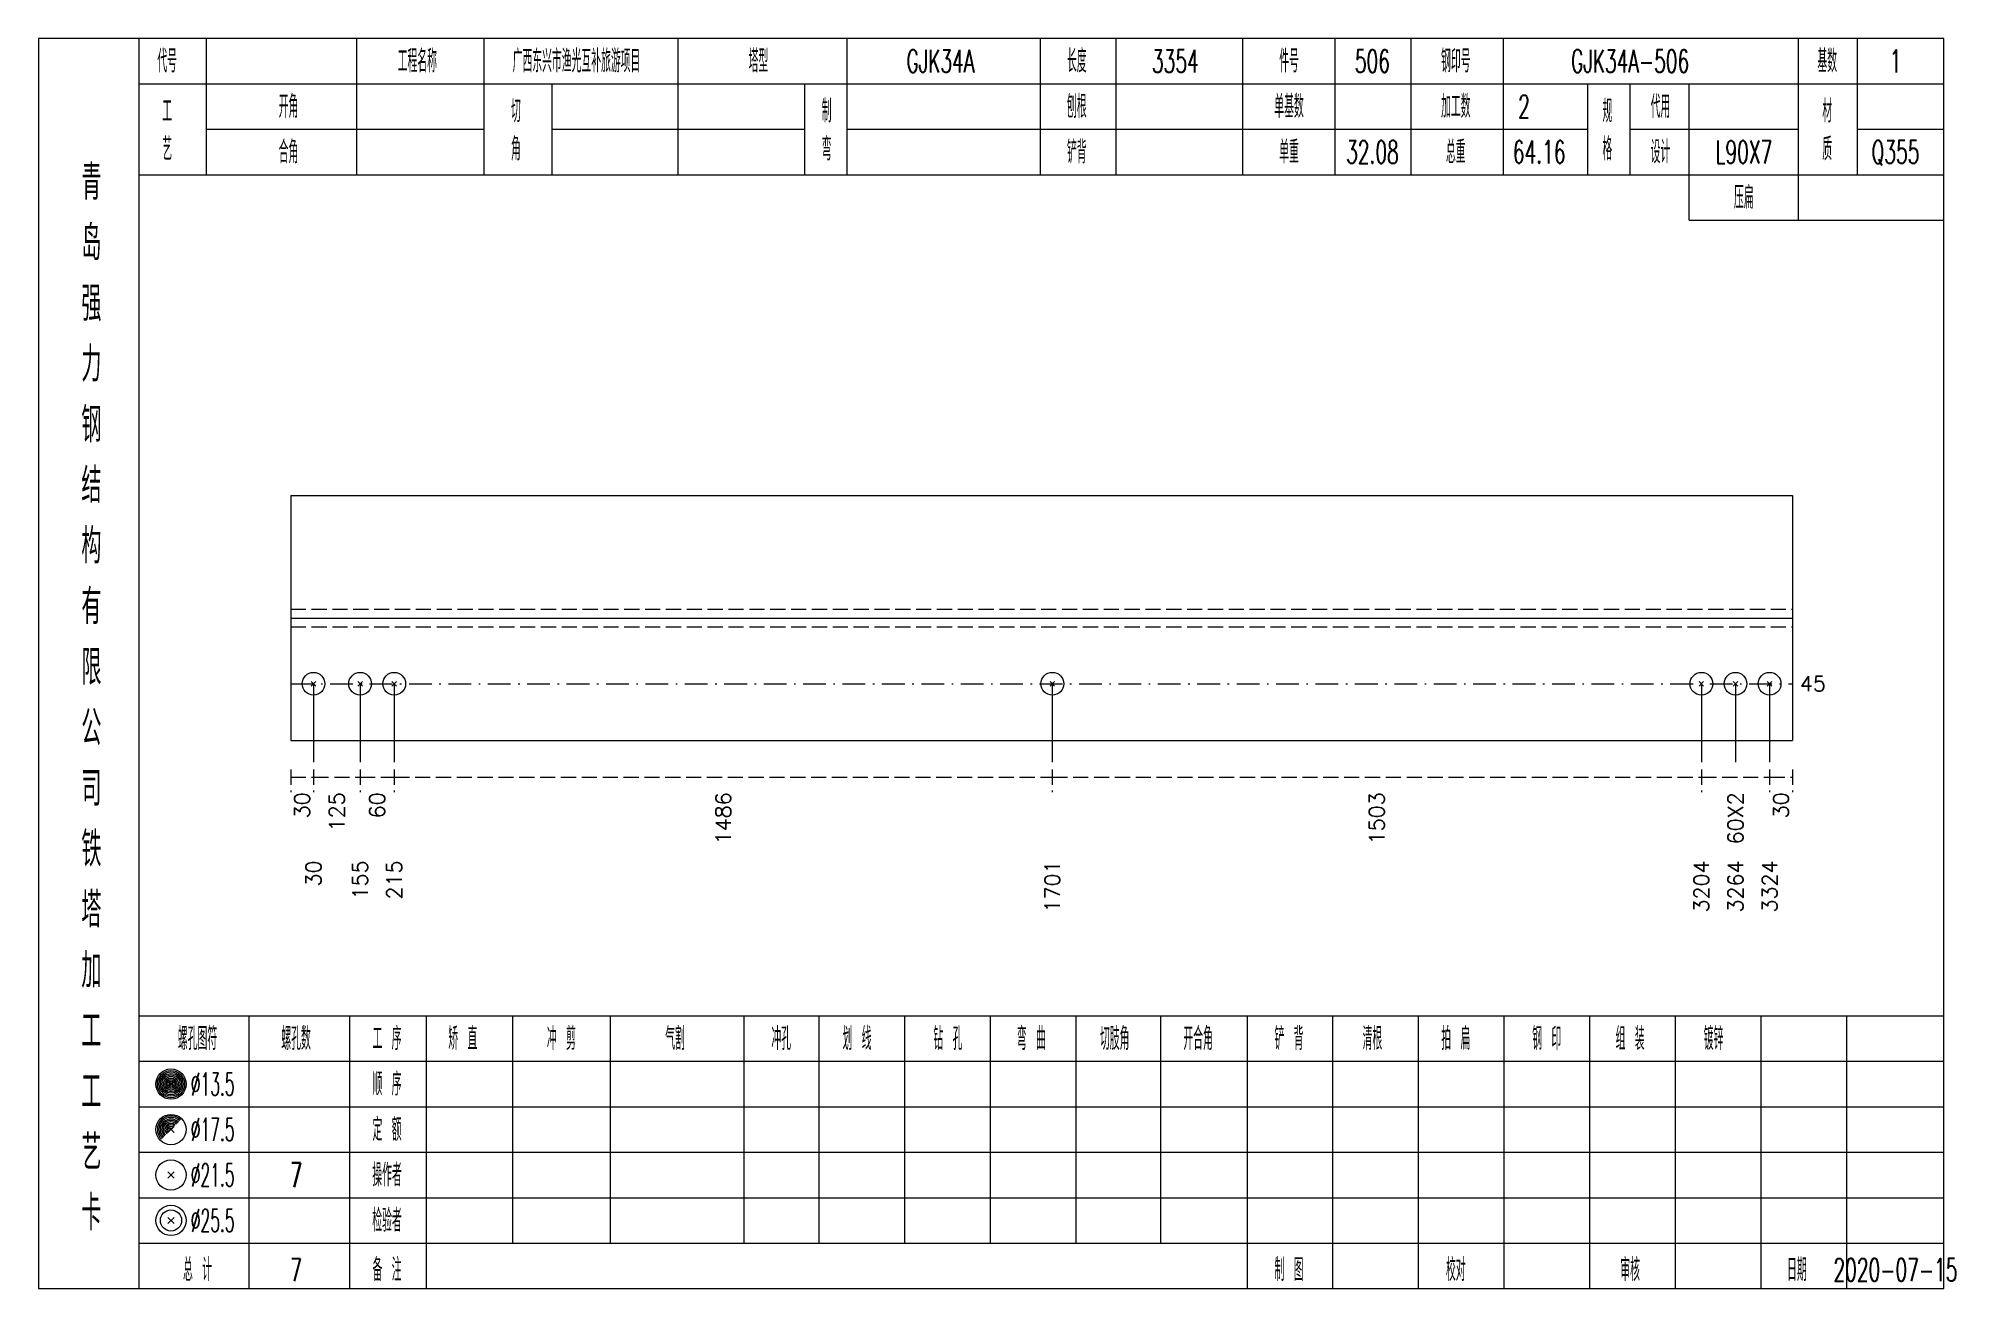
# Model space of a CAD drawing. Extents: x 0 to 2606, y -377 to 6479.
# Drawn here: x 522.8 to 775.7, y 4375 to 4540 of the extents above; entities that cross this region are included whole.
import ezdxf
from ezdxf.enums import TextEntityAlignment as Align

# ---------------------------------------------------------------- set-up
doc = ezdxf.new("R2010")
doc.units = 0
doc.header["$MEASUREMENT"] = 0
doc.linetypes.add('一点画线', pattern=[5.2, 3, -1, 0.2, -1])
doc.linetypes.add('虚线', pattern=[2.75, 2, -0.75])
doc.layers.get('0').update_dxf_attribs({"linetype": 'CONTINUOUS', "lineweight": 25})
doc.layers.add('1', color=7, linetype='CONTINUOUS', lineweight=25)
doc.layers.add('4', color=7, linetype='CONTINUOUS', lineweight=25)
doc.styles.get("Standard").update_dxf_attribs({"font": 'simplex.shx', "width": 0.7, "height": 3, "bigfont": 'gbhzfs.shx'})

msp = doc.modelspace()

# ---------------------------------------------------------------- texts
at = {"color": 7, "linetype": 'Continuous', "lineweight": 13}
msp.add_text('45', height=2, dxfattribs=at).set_placement((755.2, 4454.83), align=Align.MIDDLE_LEFT)
at = {"color": 8, "linetype": 'Continuous', "lineweight": 9}
for s, p in [('30', (557.6, 4440.5)), ('125', (562.18, 4440.5)), ('60', (567.5, 4440.5)), ('1486', (613.16, 4440.5)), ('1503', (699.38, 4440.5)), ('60X2', (746.7, 4440.5)), ('30', (752.7, 4440.5))]:
    msp.add_text(s, height=2, rotation=90, dxfattribs=at).set_placement(p, align=Align.MIDDLE_RIGHT)
at = {"layer": '1', "color": 7, "linetype": 'Continuous', "lineweight": 13}
for s, p in [('30', (559.1, 4431.5)), ('155', (565.25, 4431.5)), ('215', (569.75, 4431.5)), ('1701', (656.57, 4431.5)), ('3204', (742.2, 4431.5)), ('3264', (746.7, 4431.5)), ('3324', (751.2, 4431.5))]:
    msp.add_text(s, height=2, rotation=90, dxfattribs=at).set_placement(p, align=Align.MIDDLE_RIGHT)
at = {"layer": '4', "color": 1, "linetype": 'Continuous', "lineweight": 13}
for s, height, width, p in [('代号', 3, 0.6, (539.8, 4537)), ('工程名称', 3, 0.6, (572.8, 4537)), ('广西东兴市渔光互补旅游项目', 3, 0.6, (593.8, 4537)), ('塔型', 3, 0.6, (617.8, 4537)), ('GJK34A', 3, 0.6, (641.8, 4537)), ('长度', 3, 0.6, (659.8, 4537)), ('3354', 3, 0.6, (672.8, 4537)), ('件号', 3, 0.6, (687.8, 4537)), ('506', 3, 0.6, (698.8, 4537)), ('钢印号', 3, 0.6, (709.8, 4537)), ('GJK34A-506', 3, 0.6, (732.8, 4537)), ('基数', 3, 0.6, (758.8, 4537)), ('1', 3, 0.6, (767.8, 4537)), ('开角', 3, 0.6, (555.8, 4531)), ('刨根', 3, 0.6, (659.8, 4531)), ('单基数', 3, 0.6, (687.8, 4531)), ('加工数', 3, 0.6, (709.8, 4531)), ('工', 3, 0.6, (539.8, 4530.4)), ('切', 3, 0.6, (585.8, 4530.4)), ('制', 3, 0.6, (626.8, 4530.4)), ('2', 3, 0.6, (718.8, 4531)), ('规', 3, 0.6, (729.8, 4530.4)), ('代用', 3, 0.6, (736.8, 4531)), ('材', 3, 0.6, (758.8, 4530.4)), ('艺', 3, 0.6, (539.8, 4525.4)), ('合角', 3, 0.6, (555.8, 4525)), ('角', 3, 0.6, (585.8, 4525.4)), ('弯', 3, 0.6, (626.8, 4525.4)), ('铲背', 3, 0.6, (659.8, 4525)), ('单重', 3, 0.6, (687.8, 4525)), ('32.08', 3, 0.6, (698.8, 4525)), ('总重', 3, 0.6, (709.8, 4525)), ('64.16', 3, 0.6, (720.8, 4525)), ('格', 3, 0.6, (729.8, 4525.4)), ('设计', 3, 0.6, (736.8, 4525)), ('L90X7', 3, 0.6, (747.8, 4525)), ('质', 3, 0.6, (758.8, 4525.4)), ('Q355', 3, 0.6, (767.8, 4525)), ('青', 4.6, 0.8, (529.8, 4521)), ('压扁', 3, 0.6, (747.8, 4519)), ('岛', 4.6, 0.8, (529.8, 4513)), ('强', 4.6, 0.8, (529.8, 4505)), ('力', 4.6, 0.8, (529.8, 4497)), ('钢', 4.6, 0.8, (529.8, 4489)), ('结', 4.6, 0.8, (529.8, 4481)), ('构', 4.6, 0.8, (529.8, 4473)), ('有', 4.6, 0.8, (529.8, 4465)), ('限', 4.6, 0.8, (529.8, 4457)), ('公', 4.6, 0.8, (529.8, 4449)), ('司', 4.6, 0.8, (529.8, 4441)), ('铁', 4.6, 0.8, (529.8, 4433)), ('塔', 4.6, 0.8, (529.8, 4425)), ('加', 4.6, 0.8, (529.8, 4417)), ('工', 4.6, 0.8, (529.8, 4409)), ('螺孔图符', 3, 0.6, (543.8, 4408)), ('螺孔数', 3, 0.6, (556.8, 4408)), ('工 序', 3, 0.6, (568.8, 4408)), ('矫 直', 3, 0.6, (578.8, 4408)), ('冲 剪', 3, 0.6, (591.8, 4408)), ('气割', 3, 0.6, (606.8, 4408)), ('冲孔', 3, 0.6, (620.8, 4408)), ('划 线', 3, 0.6, (630.8, 4408)), ('钻 孔', 3, 0.6, (642.8, 4408)), ('弯 曲', 3, 0.6, (653.8, 4408)), ('切肢角', 3, 0.6, (664.8, 4408)), ('开合角', 3, 0.6, (675.8, 4408)), ('铲 背', 3, 0.6, (687.8, 4408)), ('清根', 3, 0.6, (698.8, 4408)), ('拍 扁', 3, 0.6, (709.8, 4408)), ('钢 印', 3, 0.6, (721.8, 4408)), ('组 装', 3, 0.6, (732.8, 4408)), ('镀锌', 3, 0.6, (743.8, 4408)), ('顺 序', 3, 0.6, (568.8, 4402)), ('工', 4.6, 0.8, (529.8, 4401)), ('%%C13.5', 3, 0.5, (545.8, 4402)), ('%%C17.5', 3, 0.5, (545.8, 4396)), ('定 额', 3, 0.6, (568.8, 4396)), ('艺', 4.6, 0.8, (529.8, 4393)), ('%%C21.5', 3, 0.5, (545.8, 4390)), ('7', 3.2, 0.6, (556.8, 4390)), ('操作者', 3, 0.6, (568.8, 4390)), ('卡', 4.6, 0.8, (529.8, 4385)), ('%%C25.5', 3, 0.5, (545.8, 4384)), ('检验者', 3, 0.6, (568.8, 4384)), ('总 计', 3, 0.6, (543.8, 4377.5)), ('7', 3, 0.6, (556.8, 4377.5)), ('备 注', 3, 0.6, (568.8, 4377.5)), ('制 图', 3, 0.6, (687.8, 4377.5)), ('校对', 3, 0.6, (709.8, 4377.5)), ('审核', 3, 0.6, (732.8, 4377.5)), ('日期', 3, 0.6, (754.8, 4377.5)), ('2020-07-15', 3, 0.6, (767.8, 4377.5))]:
    msp.add_text(s, height=height, dxfattribs=dict(at, width=width)).set_placement(p, align=Align.MIDDLE_CENTER)

# ---------------------------------------------------------------- linework, layer by layer
at = {"color": 7, "linetype": 'Continuous', "lineweight": 18}
for p, q in [((556.1, 4479.67), (556.1, 4447.33)), ((556.1, 4479.67), (754.2, 4479.67)), ((754.2, 4479.67), (754.2, 4447.33)), ((556.1, 4463.5), (754.2, 4463.5))]:
    msp.add_line(p, q, dxfattribs=at)
at = {"color": 1, "linetype": '虚线', "lineweight": 18}
for p, q in [((556.1, 4464.67), (754.2, 4464.67)), ((556.1, 4462.33), (754.2, 4462.33))]:
    msp.add_line(p, q, dxfattribs=at)
at = {"color": 3, "linetype": '一点画线', "lineweight": 13}
msp.add_line((556.1, 4454.83), (754.2, 4454.83), dxfattribs=at)
at = {"color": 7, "linetype": 'Continuous', "lineweight": 13}
for p, q in [((559.1, 4454.83), (559.1, 4444.5)), ((565.25, 4454.83), (565.25, 4444.5)), ((569.75, 4454.83), (569.75, 4444.5)), ((656.57, 4454.83), (656.57, 4444.5)), ((742.2, 4454.83), (742.2, 4444.5)), ((746.7, 4454.83), (746.7, 4444.5)), ((751.2, 4454.83), (751.2, 4444.5))]:
    msp.add_line(p, q, dxfattribs=at)
at = {"color": 8, "linetype": '虚线', "lineweight": 9}
for p, q in [((556.1, 4443.5), (556.1, 4440.5)), ((556.1, 4442.5), (559.1, 4442.5)), ((559.1, 4443.5), (559.1, 4440.5)), ((559.1, 4443.5), (559.1, 4440.5)), ((559.1, 4442.5), (565.25, 4442.5)), ((565.25, 4443.5), (565.25, 4440.5)), ((565.25, 4443.5), (565.25, 4440.5)), ((565.25, 4442.5), (569.75, 4442.5)), ((569.75, 4443.5), (569.75, 4440.5)), ((569.75, 4443.5), (569.75, 4440.5)), ((569.75, 4442.5), (656.57, 4442.5)), ((656.57, 4443.5), (656.57, 4440.5)), ((656.57, 4443.5), (656.57, 4440.5)), ((656.57, 4442.5), (742.2, 4442.5)), ((742.2, 4443.5), (742.2, 4440.5)), ((742.2, 4443.5), (742.2, 4440.5)), ((742.2, 4442.5), (751.2, 4442.5)), ((751.2, 4443.5), (751.2, 4440.5)), ((751.2, 4443.5), (751.2, 4440.5)), ((751.2, 4442.5), (754.2, 4442.5)), ((754.2, 4443.5), (754.2, 4440.5))]:
    msp.add_line(p, q, dxfattribs=at)
at = {"layer": '1', "color": 7, "linetype": 'Continuous', "lineweight": 13}
for p, q in [((558.8, 4454.53), (559.4, 4455.13)), ((559.4, 4454.53), (558.8, 4455.13)), ((564.95, 4454.53), (565.55, 4455.13)), ((565.55, 4454.53), (564.95, 4455.13)), ((569.45, 4454.53), (570.05, 4455.13)), ((570.05, 4454.53), (569.45, 4455.13)), ((656.27, 4454.53), (656.87, 4455.13)), ((656.87, 4454.53), (656.27, 4455.13)), ((741.9, 4454.53), (742.5, 4455.13)), ((742.5, 4454.53), (741.9, 4455.13)), ((746.4, 4454.53), (747, 4455.13)), ((747, 4454.53), (746.4, 4455.13)), ((750.9, 4454.53), (751.5, 4455.13)), ((751.5, 4454.53), (750.9, 4455.13))]:
    msp.add_line(p, q, dxfattribs=at)
at = {"layer": '1', "color": 7, "linetype": 'Continuous', "lineweight": 18}
msp.add_line((556.1, 4447.33), (754.2, 4447.33), dxfattribs=at)
at = {"layer": '1', "color": 7, "linetype": 'Continuous', "lineweight": 13}
for centre in [(559.1, 4454.83), (565.25, 4454.83), (569.75, 4454.83), (656.57, 4454.83), (742.2, 4454.83), (746.7, 4454.83), (751.2, 4454.83)]:
    msp.add_circle(centre, 1.5, dxfattribs=at)
at = {"layer": '4', "color": 1, "linetype": 'Continuous', "lineweight": 18}
for p, q in [((536.1, 4375), (536.1, 4540)), ((545, 4522), (545, 4540)), ((564.8, 4522), (564.8, 4540)), ((581.6, 4522), (581.6, 4540)), ((607.2, 4522), (607.2, 4540)), ((629.5, 4522), (629.5, 4540)), ((655, 4522), (655, 4540)), ((665, 4522), (665, 4540)), ((681.7, 4522), (681.7, 4540)), ((693.9, 4522), (693.9, 4540)), ((703.9, 4522), (703.9, 4540)), ((716.1, 4522), (716.1, 4540)), ((755, 4516), (755, 4540)), ((762.8, 4522), (762.8, 4540)), ((536.1, 4534), (774.2, 4534)), ((590.6, 4522), (590.6, 4534)), ((623.9, 4522), (623.9, 4534)), ((727.2, 4522), (727.2, 4534)), ((732.8, 4522), (732.8, 4534)), ((740.6, 4516), (740.6, 4534)), ((545, 4528), (581.6, 4528)), ((590.6, 4528), (623.9, 4528)), ((629.5, 4528), (727.2, 4528)), ((732.8, 4528), (755, 4528)), ((762.8, 4528), (774.2, 4528)), ((536.1, 4522), (774.2, 4522)), ((740.6, 4516), (774.2, 4516)), ((536.1, 4411), (774.2, 4411)), ((550.6, 4375), (550.6, 4411)), ((563.9, 4375), (563.9, 4411)), ((574, 4375), (574, 4411)), ((585.4, 4381), (585.4, 4411)), ((598.3, 4381), (598.3, 4411)), ((615.9, 4381), (615.9, 4411)), ((625.8, 4381), (625.8, 4411)), ((637.1, 4381), (637.1, 4411)), ((648.4, 4381), (648.4, 4411)), ((659.7, 4381), (659.7, 4411)), ((670.9, 4381), (670.9, 4411)), ((682.3, 4381), (682.3, 4411)), ((693.6, 4381), (693.6, 4411)), ((704.9, 4381), (704.9, 4411)), ((716.2, 4381), (716.2, 4411)), ((727.5, 4381), (727.5, 4411)), ((738.8, 4381), (738.8, 4411)), ((750.1, 4381), (750.1, 4411)), ((761.4, 4381), (761.4, 4411)), ((536.1, 4405), (774.2, 4405)), ((536.1, 4399), (774.2, 4399)), ((536.1, 4393), (774.2, 4393)), ((536.1, 4387), (774.2, 4387)), ((536.1, 4381), (774.2, 4381)), ((682.3, 4375), (682.3, 4381)), ((693.6, 4375), (693.6, 4381)), ((704.9, 4375), (704.9, 4381)), ((716.2, 4375), (716.2, 4381)), ((727.5, 4375), (727.5, 4381)), ((738.8, 4375), (738.8, 4381)), ((750.1, 4375), (750.1, 4381)), ((761.4, 4375), (761.4, 4381))]:
    msp.add_line(p, q, dxfattribs=at)
at = {"layer": '4', "color": 7, "linetype": 'Continuous', "lineweight": 13}
for p, q in [((540.1, 4401.8), (540.5, 4402.2)), ((540.5, 4401.8), (540.1, 4402.2)), ((539.9, 4389.6), (540.7, 4390.4)), ((540.7, 4389.6), (539.9, 4390.4)), ((539.9, 4383.6), (540.7, 4384.4)), ((540.7, 4383.6), (539.9, 4384.4))]:
    msp.add_line(p, q, dxfattribs=at)
at = {"layer": '4', "color": 7, "linetype": 'Continuous', "lineweight": 0}
for p, q in [((539.9, 4395.6), (540.7, 4396.4)), ((539.9, 4396.4), (540.7, 4395.6))]:
    msp.add_line(p, q, dxfattribs=at)
at = {"layer": '4', "color": 1, "linetype": 'Continuous', "lineweight": 18}
msp.add_lwpolyline([(522.8, 4540), (522.8, 4375), (774.2, 4375), (774.2, 4540)], close=True, dxfattribs=at)
at = {"layer": '4', "color": 7, "linetype": 'Continuous', "lineweight": 13}
for centre, radius in [((540.3, 4402), 2), ((540.3, 4402), 1.8), ((540.3, 4402), 1.6), ((540.3, 4402), 1.4), ((540.3, 4402), 1.2), ((540.3, 4402), 1), ((540.3, 4402), 0.8), ((540.3, 4402), 0.6), ((540.3, 4402), 0.4), ((540.3, 4402), 0.2), ((540.3, 4396), 2), ((540.3, 4390), 2), ((540.3, 4384), 2), ((540.3, 4384), 1.4)]:
    msp.add_circle(centre, radius, dxfattribs=at)
for radius in [1.8, 1.6, 1.4, 1.2, 1, 0.8, 0.6, 0.4, 0.2]:
    msp.add_arc((540.3, 4396), radius, 45, 225, dxfattribs=at)

msp.set_redraw_order([(e.dxf.handle, doc.entitydb.next_handle()) for e in msp.query("TEXT MTEXT ATTDEF DIMENSION ARC_DIMENSION")])  # texts and dimensions are drawn at this point

doc.saveas('drawing.dxf')
